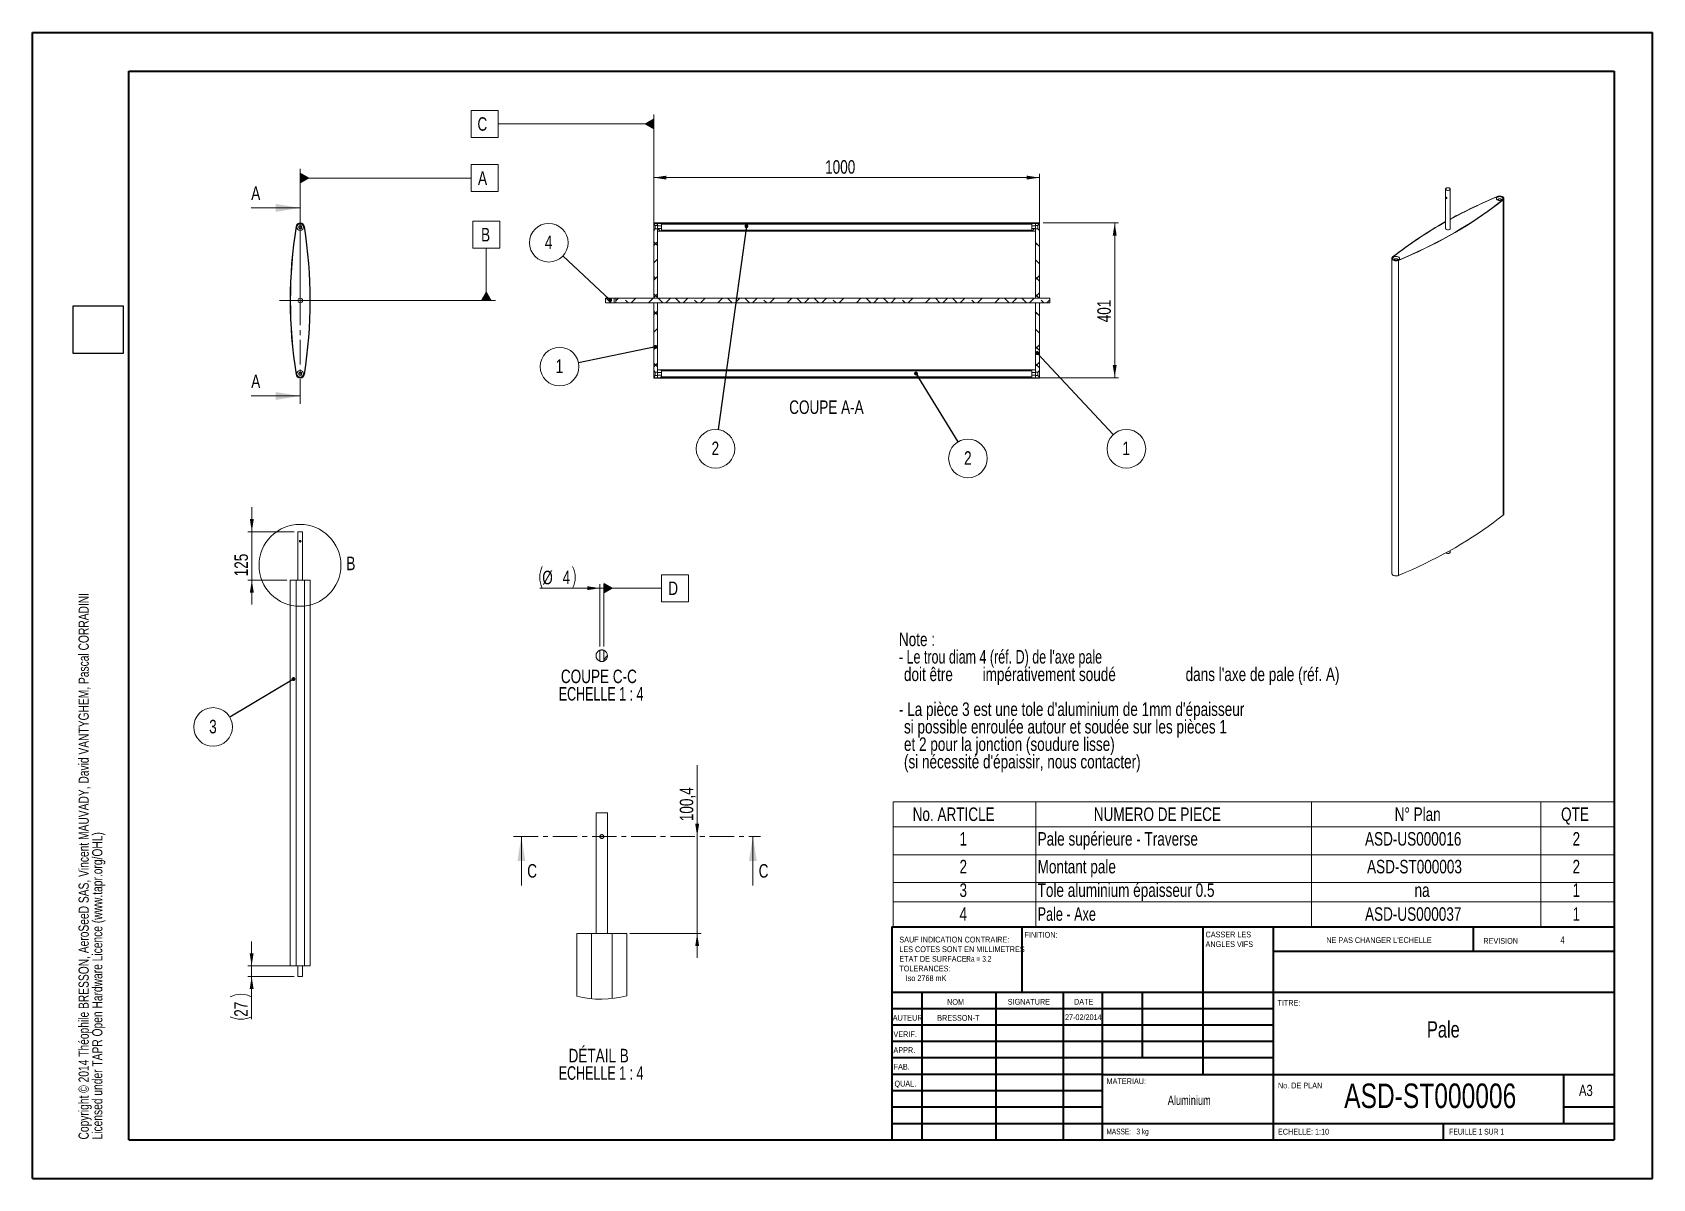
# Model space of a CAD drawing. Header units: millimetres. Extents: x 0 to 420, y 0 to 297.
import ezdxf

# ---------------------------------------------------------------- set-up
doc = ezdxf.new("R2010")
doc.units = ezdxf.units.MM
doc.header["$PDSIZE"] = -1
for name, pattern in [('CENTER', [10.16, 6.35, -1.27, 1.27, -1.27]), ('CENTERX2', [20.32, 12.7, -2.54, 2.54, -2.54]), ('DOT2', [0.635, 0, -0.635])]:
    doc.linetypes.add(name, pattern=pattern)
doc.styles.add('SLDTEXTSTYLE0', font='TXT', dxfattribs={"width": 0.75})
doc.styles.add('SLDTEXTSTYLE1', font='TXT', dxfattribs={"width": 0.692308})
doc.styles.add('SLDTEXTSTYLE2', font='TXT', dxfattribs={"width": 0.673077})
doc.styles.add('SLDTEXTSTYLE3', font='TXT', dxfattribs={"width": 0.7})
doc.styles.add('SLDTEXTSTYLE4', font='TXT', dxfattribs={"width": 0.6875})
doc.dimstyles.new('SLDDIMSTYLE0', dxfattribs={"dimtxt": 3.5, "dimasz": 3.302, "dimexe": 0, "dimexo": 0.0625, "dimgap": 0.875, "dimtad": 1, "dimlfac": 10, "dimrnd": 1e-09, "dimzin": 12, "dimdsep": 46, "dimtxsty": 'SLDTEXTSTYLE0', "dimsah": 1, "dimcen": 0.09, "dimadec": 0, "dimazin": 3, "dimtfac": 1, "dimtmove": 0, "dimatfit": 0, "dimfxl": 1, "dimfrac": 2, "dimtolj": 1, "dimtzin": 12, "dimarcsym": 0})
doc.dimstyles.new('SLDDIMSTYLE1', dxfattribs={"dimtxt": 0, "dimasz": 1.016, "dimexe": 0, "dimexo": 0.0625, "dimgap": 0, "dimtad": 0, "dimtih": 1, "dimtoh": 1, "dimdec": 0, "dimrnd": 1e-09, "dimzin": 0, "dimdsep": 46, "dimtxsty": 'Standard', "dimblk1": 'DOT', "dimblk2": 'DOT', "dimsah": 1, "dimcen": 0.09, "dimadec": 0, "dimazin": 0, "dimtfac": 1.016, "dimtdec": 0, "dimtofl": 0, "dimtmove": 0, "dimatfit": 3, "dimldrblk": 'DOT', "dimfxl": 1, "dimfrac": 2, "dimtolj": 1, "dimtzin": 0, "dimarcsym": 0})
doc.dimstyles.new('SLDDIMSTYLE2', dxfattribs={"dimtxt": 3.5, "dimasz": 3.302, "dimexe": 0, "dimexo": 0.0625, "dimgap": 0.875, "dimtad": 1, "dimlfac": 10, "dimrnd": 1e-09, "dimzin": 12, "dimdsep": 46, "dimtxsty": 'SLDTEXTSTYLE0', "dimsah": 1, "dimcen": 0.09, "dimadec": 0, "dimazin": 3, "dimtfac": 1, "dimtofl": 0, "dimtmove": 0, "dimatfit": 3, "dimfxl": 1, "dimfrac": 2, "dimtolj": 1, "dimtzin": 12, "dimarcsym": 0})
doc.dimstyles.new('SLDDIMSTYLE3', dxfattribs={"dimtxt": 3.5, "dimasz": 3.302, "dimexe": 0, "dimexo": 0.0625, "dimgap": 0.875, "dimtad": 1, "dimlfac": 4, "dimrnd": 1e-09, "dimzin": 12, "dimdsep": 46, "dimtxsty": 'SLDTEXTSTYLE0', "dimsah": 1, "dimcen": 0.09, "dimadec": 0, "dimazin": 3, "dimtfac": 1, "dimtmove": 0, "dimatfit": 0, "dimfxl": 1, "dimfrac": 2, "dimtolj": 1, "dimtzin": 12, "dimarcsym": 0})
doc.dimstyles.new('SLDDIMSTYLE4', dxfattribs={"dimtxt": 3.5, "dimasz": 3.302, "dimexe": 0, "dimexo": 0.0625, "dimgap": 0.875, "dimtad": 0, "dimtih": 1, "dimtoh": 1, "dimlfac": 4, "dimrnd": 1e-09, "dimzin": 12, "dimdsep": 46, "dimtxsty": 'SLDTEXTSTYLE0', "dimsah": 1, "dimcen": 0.09, "dimadec": 0, "dimazin": 3, "dimtfac": 1, "dimtmove": 0, "dimatfit": 0, "dimfxl": 1, "dimfrac": 2, "dimtolj": 1, "dimtzin": 12, "dimarcsym": 0})
picture_1 = doc.add_image_def('image1.bmp', size_in_pixel=(400, 420))

msp = doc.modelspace()

# ---------------------------------------------------------------- texts
at = {"color": 7, "linetype": 'Continuous', "char_height": 3.5, "attachment_point": 1, "style": 'SLDTEXTSTYLE0'}
for s, insert in [('A', (56.8077, 257.2978)), ('A', (56.8077, 208.5626)), ('C', (128.3457, 81.6973)), ('C', (188.3531, 81.6973))]:
    msp.add_mtext(s, dxfattribs=dict(at, insert=insert))
at = {"color": 7, "linetype": 'Continuous', "lineweight": 0}
for s, insert, char_height, attachment_point, style in [('COUPE A-A', (205.9174, 201.8577), 3.5, 2, 'SLDTEXTSTYLE0'), ('B', (81.4693, 161.369), 3.5, 1, 'SLDTEXTSTYLE0'), ('FINITION:', (257.2501, 64.1341), 1.5, 1, 'SLDTEXTSTYLE0'), ("NE PAS CHANGER L'ECHELLE", (335.4935, 62.7478), 1.5, 1, 'SLDTEXTSTYLE0'), ('REVISION', (376.2064, 62.5497), 1.5, 1, 'SLDTEXTSTYLE0'), ('4', (396.7386, 62.9901), 1.905, 2, 'SLDTEXTSTYLE0'), ('NOM', (237.2011, 46.7163), 1.5, 1, 'SLDTEXTSTYLE0'), ('SIGNATURE', (252.9124, 46.7765), 1.5, 1, 'SLDTEXTSTYLE0'), ('DATE', (270.0935, 46.791), 1.5, 1, 'SLDTEXTSTYLE0'), ('TITRE:', (322.835, 46.4931), 1.5, 1, 'SLDTEXTSTYLE0'), ('AUTEUR', (223.091, 42.6445), 1.5, 1, 'SLDTEXTSTYLE0'), ('BRESSON-T', (240.1135, 42.5981), 1.4986, 2, 'SLDTEXTSTYLE0'), ('27-02/2014', (272.5013, 42.7739), 1.4986, 2, 'SLDTEXTSTYLE0'), ('VERIF.', (223.2893, 38.3692), 1.5, 1, 'SLDTEXTSTYLE0'), ('Pale', (365.8349, 40.9906), 4.23333, 2, 'SLDTEXTSTYLE0'), ('APPR.', (223.2806, 34.2791), 1.5, 1, 'SLDTEXTSTYLE0'), ('FAB.', (223.334, 29.9485), 1.5, 1, 'SLDTEXTSTYLE0'), ('QUAL.', (223.5479, 25.5644), 1.5, 1, 'SLDTEXTSTYLE0'), ('MATERIAU:', (278.5247, 26.2008), 1.5, 1, 'SLDTEXTSTYLE0'), ('Aluminium', (299.965, 21.7003), 2.38125, 2, 'SLDTEXTSTYLE0'), ('No. DE PLAN', (322.9528, 25.0834), 1.5, 1, 'SLDTEXTSTYLE0'), ('ASD-ST000006', (362.4364, 24.8465), 6.35, 2, 'SLDTEXTSTYLE0'), ('A3', (400.9998, 24.5152), 2.91042, 1, 'SLDTEXTSTYLE0'), ('MASSE:   3 kg', (278.4967, 13.1641), 1.4986, 1, 'SLDTEXTSTYLE2'), ('ECHELLE: 1:10', (322.9528, 13.1149), 1.5, 1, 'SLDTEXTSTYLE0'), ('FEUILLE 1 SUR 1', (367.3571, 13.1149), 1.5, 1, 'SLDTEXTSTYLE3')]:
    msp.add_mtext(s, dxfattribs=dict(at, insert=insert, char_height=char_height, attachment_point=attachment_point, style=style))

# ---------------------------------------------------------------- blocks, each defined once
blk = doc.blocks.new('SW_NOTE_0')
at = {"color": 0, "linetype": 'Continuous', "lineweight": 0, "char_height": 3.5, "attachment_point": 1}
for s, insert, style in [('Note :', (0, 4.51), 'SLDTEXTSTYLE0'), ("- Le trou diam 4 (réf. D) de l'axe pale", (0, -0.01), 'SLDTEXTSTYLE1'), ('doit être', (1.31, -4.54), 'SLDTEXTSTYLE0'), ('impérativement soudé', (21.7, -4.54), 'SLDTEXTSTYLE0'), ("dans l'axe de pale (réf. A)", (74.32, -4.54), 'SLDTEXTSTYLE0'), ("- La pièce 3 est une tole d'aluminium de 1mm d'épaisseur", (0, -13.59), 'SLDTEXTSTYLE0'), ('si possible enroulée autour et soudée sur les pièces 1', (1.31, -18.12), 'SLDTEXTSTYLE0'), ('et 2 pour la jonction (soudure lisse)', (1.31, -22.64), 'SLDTEXTSTYLE0'), ("(si nécessité d'épaissir, nous contacter)", (1.31, -27.17), 'SLDTEXTSTYLE0')]:
    blk.add_mtext(s, dxfattribs=dict(at, insert=insert, style=style))
blk = doc.blocks.new('SW_NOTE_1')
at = {"color": 0, "linetype": 'Continuous', "lineweight": 0, "char_height": 2.6458, "attachment_point": 1, "rotation": 90, "style": 'SLDTEXTSTYLE0'}
for s, insert in [('Copyright © 2014 Théophile BRESSON, AeroSeeD SAS, Vincent MAUVADY, David VANTYGHEM, Pascal CORRADINI', (-3.41, 0)), ('Licensed under TAPR Open Hardware Licence (www.tapr.org/OHL)', (0.12, 0))]:
    blk.add_mtext(s, dxfattribs=dict(at, insert=insert))
blk = doc.blocks.new('SW_NOTE_2')
at = {"color": 0, "linetype": 'Continuous', "lineweight": 0, "char_height": 1.5, "attachment_point": 1, "style": 'SLDTEXTSTYLE0'}
for s, insert in [('CASSER LES', (0, 1.93)), ('ANGLES VIFS', (0, -0.57))]:
    blk.add_mtext(s, dxfattribs=dict(at, insert=insert))
blk = doc.blocks.new('SW_NOTE_3')
at = {"color": 0, "linetype": 'Continuous', "lineweight": 0, "char_height": 1.5, "attachment_point": 1}
for s, insert, style in [('SAUF INDICATION CONTRAIRE:', (0, 1.93), 'SLDTEXTSTYLE0'), ('LES COTES SONT EN MILLIMETRES', (0, -0.57), 'SLDTEXTSTYLE0'), ('ETAT DE SURFACE:', (0, -3.07), 'SLDTEXTSTYLE0'), ('Ra = 3.2', (17.33, -3.07), 'SLDTEXTSTYLE4'), ('TOLERANCES:', (0, -5.57), 'SLDTEXTSTYLE0'), ('Iso 2768 mK', (1.66, -8.07), 'SLDTEXTSTYLE0')]:
    blk.add_mtext(s, dxfattribs=dict(at, insert=insert, style=style))
blk = doc.blocks.new('SW_TABLEANNOTATION_0')
at = {"color": 0, "linetype": 'Continuous', "lineweight": 0}
for p, q in [((0, 0), (0, -32.36)), ((186.9, 0), (0, 0)), ((36.92, 0), (36.92, -6.49)), ((108.39, 0), (108.39, -6.49)), ((167.87, 0), (167.87, -6.49)), ((186.9, -32.36), (186.9, 0)), ((0, -6.49), (186.9, -6.49)), ((36.92, -6.49), (36.92, -32.36)), ((108.39, -6.49), (108.39, -32.36)), ((167.87, -6.49), (167.87, -32.36)), ((0, -13.68), (186.9, -13.68)), ((0, -20.86), (186.9, -20.86)), ((0, -25.87), (186.9, -25.87)), ((0, -32.36), (186.9, -32.36))]:
    blk.add_line(p, q, dxfattribs=at)
at = {"color": 0, "linetype": 'Continuous', "lineweight": 0, "char_height": 3.5, "attachment_point": 1}
for s, insert, style in [('No. ARTICLE', (5.02, -1.44), 'SLDTEXTSTYLE0'), ('NUMERO DE PIECE', (51.98, -1.44), 'SLDTEXTSTYLE0'), ('N° Plan', (129.97, -1.44), 'SLDTEXTSTYLE0'), ('QTE', (173.11, -1.44), 'SLDTEXTSTYLE0'), ('1', (17.17, -7.83), 'SLDTEXTSTYLE0'), ('Pale supérieure - Traverse', (37.42, -7.83), 'SLDTEXTSTYLE0'), ('ASD-US000016', (122.29, -7.83), 'SLDTEXTSTYLE0'), ('2', (176.09, -7.83), 'SLDTEXTSTYLE0'), ('2', (17.17, -15.02), 'SLDTEXTSTYLE0'), ('Montant pale', (37.42, -15.02), 'SLDTEXTSTYLE0'), ('ASD-ST000003', (122.82, -15.02), 'SLDTEXTSTYLE0'), ('2', (176.09, -15.02), 'SLDTEXTSTYLE0'), ('Tole aluminium épaisseur 0.5', (37.42, -21.12), 'SLDTEXTSTYLE0'), ('3', (17.17, -21.12), 'SLDTEXTSTYLE0'), ('na', (135.12, -21.12), 'SLDTEXTSTYLE0'), ('1', (176.09, -21.12), 'SLDTEXTSTYLE0'), ('4', (17.17, -27.31), 'SLDTEXTSTYLE0'), ('Pale - Axe', (37.42, -27.31), 'SLDTEXTSTYLE3'), ('ASD-US000037', (122.29, -27.31), 'SLDTEXTSTYLE0'), ('1', (176.09, -27.31), 'SLDTEXTSTYLE0')]:
    blk.add_mtext(s, dxfattribs=dict(at, insert=insert, style=style))
blk = doc.blocks.new('*D6')
at = {"color": 7, "linetype": 'Continuous', "lineweight": 0}
for p, q in [((56.96, 167.82), (56.96, 174.17)), ((67.91, 167.82), (55.96, 167.82)), ((56.96, 167.82), (56.96, 155.32)), ((66.01, 155.32), (55.96, 155.32)), ((56.96, 155.32), (56.96, 148.97))]:
    blk.add_line(p, q, dxfattribs=at)
for points in [[(56.96, 167.82), (57.47, 171.12), (56.45, 171.12)], [(56.96, 155.32), (56.45, 152.02), (57.47, 152.02)]]:
    blk.add_solid(points, dxfattribs=at)
at = {"color": 7, "linetype": 'Continuous', "lineweight": 0, "insert": (52.45, 156.27, -0.17), "char_height": 3.5, "attachment_point": 1, "rotation": 90, "style": 'SLDTEXTSTYLE0'}
blk.add_mtext('125', dxfattribs=at)
blk = doc.blocks.new('*D7')
at = {"color": 7, "linetype": 'Continuous', "lineweight": 0}
for p, q in [((56.91, 55.32), (56.91, 61.67)), ((67.42, 55.32), (55.91, 55.32)), ((56.91, 55.32), (56.91, 52.62)), ((67.91, 52.62), (55.91, 52.62)), ((56.91, 52.62), (56.91, 41.49))]:
    blk.add_line(p, q, dxfattribs=at)
for centre, start, end in [((54.13, 41.76), 63.4349, 116.5651), ((54.13, 47.7), 243.4349, 296.5651)]:
    blk.add_arc(centre, 6.21, start, end, dxfattribs=at)
for points in [[(56.91, 55.32), (57.42, 58.62), (56.4, 58.62)], [(56.91, 52.62), (56.4, 49.32), (57.42, 49.32)]]:
    blk.add_solid(points, dxfattribs=at)
at = {"color": 7, "linetype": 'Continuous', "lineweight": 0, "insert": (52.4, 42.14, -0.17), "char_height": 3.5, "attachment_point": 1, "rotation": 90, "style": 'SLDTEXTSTYLE0'}
blk.add_mtext('27', dxfattribs=at)
blk = doc.blocks.new('SW_NOTE_4')
at = {"color": 0, "linetype": 'Continuous', "lineweight": 0}
blk.add_circle((-4.3, -2.56), 5.01, dxfattribs=at)
at = {"color": 0, "linetype": 'Continuous', "lineweight": 0, "insert": (-4.34, -0.71), "char_height": 3.5, "attachment_point": 2, "style": 'SLDTEXTSTYLE0'}
blk.add_mtext('3', dxfattribs=at)
blk = doc.blocks.new('_DOT')
at = {"color": 0, "linetype": 'ByBlock', "lineweight": -2}
blk.add_line((-0.5, 0), (-1, 0), dxfattribs=at)
at = {"color": 0, "linetype": 'ByBlock', "const_width": 0.5}
blk.add_lwpolyline([(-0.25, 0, 1), (0.25, 0, 1)], format="xyb", close=True, dxfattribs=at)
blk = doc.blocks.new('SW_DATUMTAG_0')
at = {"color": 0, "linetype": 'Continuous', "lineweight": 0}
for p, q in [((-46.09, -25.11), (-46.09, 5.18)), ((-1.77, -0.72), (-1.77, 6.28)), ((-1.77, 6.28), (5.23, 6.28)), ((5.23, 6.28), (5.23, -0.72)), ((-46.09, 2.78), (-1.77, 2.78)), ((5.23, -0.72), (-1.77, -0.72))]:
    blk.add_line(p, q, dxfattribs=at)
blk.add_solid([(-46.09, 1.38), (-46.09, 4.18), (-43.64, 2.78)], dxfattribs=at)
at = {"color": 0, "linetype": 'Continuous', "lineweight": 0, "insert": (0, 4.51), "char_height": 3.5, "attachment_point": 1, "style": 'SLDTEXTSTYLE0'}
blk.add_mtext('A', dxfattribs=at)
blk = doc.blocks.new('SW_DATUMTAG_1')
at = {"color": 0, "linetype": 'Continuous', "lineweight": 0}
for p, q in [((-2.16, -0.72), (-2.16, 6.28)), ((-2.16, 6.28), (4.84, 6.28)), ((4.84, 6.28), (4.84, -0.72)), ((4.84, -0.72), (-2.16, -0.72)), ((1.34, -14.29), (1.34, -0.72)), ((-46.89, -14.29), (3.74, -14.29))]:
    blk.add_line(p, q, dxfattribs=at)
blk.add_solid([(2.74, -14.29), (-0.06, -14.29), (1.34, -11.84)], dxfattribs=at)
at = {"color": 0, "linetype": 'Continuous', "lineweight": 0, "insert": (0, 4.51), "char_height": 3.5, "attachment_point": 1, "style": 'SLDTEXTSTYLE0'}
blk.add_mtext('B', dxfattribs=at)
blk = doc.blocks.new('*D12')
at = {"color": 7, "linetype": 'Continuous', "lineweight": 0}
for p, q in [((161.14, 246.88), (161.14, 260.59)), ((261.14, 246.88), (261.14, 260.59)), ((161.14, 259.59), (261.14, 259.59))]:
    blk.add_line(p, q, dxfattribs=at)
for points in [[(161.14, 259.59), (164.44, 259.09), (164.44, 260.1)], [(261.14, 259.59), (257.84, 260.1), (257.84, 259.09)]]:
    blk.add_solid(points, dxfattribs=at)
at = {"color": 7, "linetype": 'Continuous', "lineweight": 0, "insert": (205.58, 264.11, 0.8), "char_height": 3.5, "attachment_point": 1, "style": 'SLDTEXTSTYLE0'}
blk.add_mtext('1000', dxfattribs=at)
blk = doc.blocks.new('*D13')
at = {"color": 7, "linetype": 'Continuous', "lineweight": 0}
for p, q in [((262.14, 247.84), (281.64, 247.84)), ((280.64, 247.84), (280.64, 207.74)), ((261.14, 207.74), (281.64, 207.74))]:
    blk.add_line(p, q, dxfattribs=at)
for points in [[(280.64, 247.84), (280.13, 244.54), (281.15, 244.54)], [(280.64, 207.74), (281.15, 211.05), (280.13, 211.05)]]:
    blk.add_solid(points, dxfattribs=at)
at = {"color": 7, "linetype": 'Continuous', "lineweight": 0, "insert": (276.13, 222.1, 0.8), "char_height": 3.5, "attachment_point": 1, "rotation": 90, "style": 'SLDTEXTSTYLE0'}
blk.add_mtext('401', dxfattribs=at)
blk = doc.blocks.new('SW_NOTE_5')
at = {"color": 0, "linetype": 'Continuous', "lineweight": 0}
blk.add_circle((-4.91, -1.01), 5.01, dxfattribs=at)
at = {"color": 0, "linetype": 'Continuous', "lineweight": 0, "insert": (-4.94, 0.85), "char_height": 3.5, "attachment_point": 2, "style": 'SLDTEXTSTYLE0'}
blk.add_mtext('1', dxfattribs=at)
blk = doc.blocks.new('SW_NOTE_6')
at = {"color": 0, "linetype": 'Continuous', "lineweight": 0}
blk.add_circle((3.41, -3.67), 5.01, dxfattribs=at)
at = {"color": 0, "linetype": 'Continuous', "lineweight": 0, "insert": (3.38, -1.81), "char_height": 3.5, "attachment_point": 2, "style": 'SLDTEXTSTYLE0'}
blk.add_mtext('1', dxfattribs=at)
blk = doc.blocks.new('SW_NOTE_7')
at = {"color": 0, "linetype": 'Continuous', "lineweight": 0}
blk.add_circle((-3.66, 3.42), 5.01, dxfattribs=at)
at = {"color": 0, "linetype": 'Continuous', "lineweight": 0, "insert": (-3.7, 5.28), "char_height": 3.5, "attachment_point": 2, "style": 'SLDTEXTSTYLE0'}
blk.add_mtext('4', dxfattribs=at)
blk = doc.blocks.new('SW_NOTE_8')
at = {"color": 0, "linetype": 'Continuous', "lineweight": 0}
blk.add_circle((2.62, -4.27), 5.01, dxfattribs=at)
at = {"color": 0, "linetype": 'Continuous', "lineweight": 0, "insert": (2.58, -2.41), "char_height": 3.5, "attachment_point": 2, "style": 'SLDTEXTSTYLE0'}
blk.add_mtext('2', dxfattribs=at)
blk = doc.blocks.new('SW_NOTE_9')
at = {"color": 0, "linetype": 'Continuous', "lineweight": 0}
blk.add_circle((-0.69, -4.96), 5.01, dxfattribs=at)
at = {"color": 0, "linetype": 'Continuous', "lineweight": 0, "insert": (-0.73, -3.1), "char_height": 3.5, "attachment_point": 2, "style": 'SLDTEXTSTYLE0'}
blk.add_mtext('2', dxfattribs=at)
blk = doc.blocks.new('SW_DATUMTAG_2')
at = {"color": 0, "linetype": 'Continuous', "lineweight": 0}
for p, q in [((-1.6, -0.72), (-1.6, 6.28)), ((-1.6, 6.28), (5.4, 6.28)), ((5.4, 6.28), (5.4, -0.72)), ((45.69, -24.84), (45.69, 5.18)), ((45.69, 2.78), (5.4, 2.78)), ((5.4, -0.72), (-1.6, -0.72))]:
    blk.add_line(p, q, dxfattribs=at)
blk.add_solid([(45.69, 1.38), (45.69, 4.18), (43.24, 2.78)], dxfattribs=at)
at = {"color": 0, "linetype": 'Continuous', "lineweight": 0, "insert": (0, 4.51, 0.79), "char_height": 3.5, "attachment_point": 1, "style": 'SLDTEXTSTYLE0'}
blk.add_mtext('C', dxfattribs=at)
blk = doc.blocks.new('*D20')
at = {"color": 7, "linetype": 'Continuous', "lineweight": 0}
for p, q in [((172.41, 88.84), (172.41, 107.31)), ((172.41, 63.74), (172.41, 88.84)), ((154.94, 63.74), (173.41, 63.74)), ((172.41, 63.74), (172.41, 57.39))]:
    blk.add_line(p, q, dxfattribs=at)
for points in [[(172.41, 88.84), (172.91, 92.14), (171.9, 92.14)], [(172.41, 63.74), (171.9, 60.44), (172.91, 60.44)]]:
    blk.add_solid(points, dxfattribs=at)
at = {"color": 7, "linetype": 'Continuous', "lineweight": 0, "insert": (167.89, 92.83, 0.03), "char_height": 3.5, "attachment_point": 1, "rotation": 90, "style": 'SLDTEXTSTYLE0'}
blk.add_mtext('100,4', dxfattribs=at)
blk = doc.blocks.new('SW_NOTE_10')
at = {"color": 0, "linetype": 'Continuous', "lineweight": 0, "char_height": 3.5, "attachment_point": 2}
for s, insert, style in [('DÉTAIL B', (9.13, 4.51), 'SLDTEXTSTYLE0'), ('ECHELLE 1 : 4', (9.76, -0.01), 'SLDTEXTSTYLE1')]:
    blk.add_mtext(s, dxfattribs=dict(at, insert=insert, style=style))
blk = doc.blocks.new('*D22')
at = {"color": 7, "linetype": 'Continuous', "lineweight": 0}
for p, q in [((147.19, 153.2), (131.59, 153.2)), ((147.19, 138.11), (147.19, 154.2)), ((147.19, 153.2), (148.19, 153.2)), ((148.19, 138.11), (148.19, 154.2))]:
    blk.add_line(p, q, dxfattribs=at)
for centre, start, end in [((137.86, 156), 153.4349, 206.5651), ((134.51, 156), 333.4349, 26.5651)]:
    blk.add_arc(centre, 6.27, start, end, dxfattribs=at)
blk.add_solid([(147.19, 153.2), (143.89, 153.71), (143.89, 152.69)], dxfattribs=at)
at = {"color": 7, "linetype": 'Continuous', "lineweight": 0, "char_height": 3.5, "attachment_point": 1, "style": 'SLDTEXTSTYLE0'}
for s, insert in [('%%c', (132.25, 157.71, 24.13)), ('4', (137.53, 157.76, 24.13))]:
    blk.add_mtext(s, dxfattribs=dict(at, insert=insert))
blk = doc.blocks.new('SW_NOTE_11')
at = {"color": 0, "linetype": 'Continuous', "lineweight": 0, "char_height": 3.5, "attachment_point": 2}
for s, insert, style in [('COUPE C-C', (13.18, 4.51), 'SLDTEXTSTYLE0'), ('ECHELLE 1 : 4', (13.76, -0.01), 'SLDTEXTSTYLE1')]:
    blk.add_mtext(s, dxfattribs=dict(at, insert=insert, style=style))
blk = doc.blocks.new('SW_DATUMTAG_3')
at = {"color": 0, "linetype": 'Continuous', "lineweight": 0}
for p, q in [((5.24, 6.28), (-1.76, 6.28)), ((-1.76, 6.28), (-1.76, -0.72)), ((5.24, -0.72), (5.24, 6.28)), ((-16.73, 2.78), (-1.76, 2.78)), ((-1.76, -0.72), (5.24, -0.72))]:
    blk.add_line(p, q, dxfattribs=at)
blk.add_solid([(-16.73, 4.18), (-16.73, 1.38), (-14.28, 2.78)], dxfattribs=at)
at = {"color": 0, "linetype": 'Continuous', "lineweight": 0, "insert": (0, 4.51, 24.13), "char_height": 3.5, "attachment_point": 1, "style": 'SLDTEXTSTYLE0'}
blk.add_mtext('D', dxfattribs=at)

# ---------------------------------------------------------------- dimensions: what is measured, and where the dimension line sits
at = {"color": 7, "linetype": 'Continuous', "lineweight": 0}
dim = msp.add_linear_dim(base=(261.1419, 259.5941), p1=(161.1419, 245.8785), p2=(261.1419, 245.8785), dimstyle='SLDDIMSTYLE2', dxfattribs=at)
dim.commit()
dim.dimension.update_dxf_attribs({"geometry": '*D12', "text_midpoint": (212.177, 259.5941), "dimtype": 160})
for base, p1, p2, dimstyle, picture, middle in [((280.6419, 207.7435), (261.1419, 247.8435), (260.1419, 207.7435), 'SLDDIMSTYLE2', '*D13', (280.6419, 227.4007)), ((56.9577, 155.3198), (68.9077, 167.8198), (67.0077, 155.3198), 'SLDDIMSTYLE0', '*D6', (56.9577, 161.5698)), ((172.4066, 88.8402), (153.9372, 63.7402), (188.837, 88.8402), 'SLDDIMSTYLE3', '*D20', (172.4066, 100.0696))]:
    dim = msp.add_linear_dim(base=base, p1=p1, p2=p2, angle=90, dimstyle=dimstyle, dxfattribs=at)
    dim.commit()
    dim.dimension.update_dxf_attribs({"geometry": picture, "text_midpoint": middle, "dimtype": 160})
dim = msp.add_linear_dim(base=(148.1872, 156.3598), p1=(147.1872, 137.1136), p2=(148.1872, 137.1136), text='(%%c<>)', dimstyle='SLDDIMSTYLE4', dxfattribs=at)
dim.commit()
dim.dimension.update_dxf_attribs({"geometry": '*D22', "text_midpoint": (136.1872, 156.3598), "dimtype": 160})
dim = msp.add_linear_dim(base=(56.9083, 52.6198), p1=(68.4213, 55.3198), p2=(68.9077, 52.6198), angle=90, text='(<>)', dimstyle='SLDDIMSTYLE0', dxfattribs=at)
dim.commit()
dim.dimension.update_dxf_attribs({"geometry": '*D7', "text_midpoint": (56.9083, 44.7287), "dimtype": 160})

# ---------------------------------------------------------------- hatches: boundary and pattern name
at = {"linetype": 'Continuous', "lineweight": 0}
h = msp.add_hatch(dxfattribs=at)
h.set_pattern_fill('ANSI38', angle=90, style=0)
h.paths.add_polyline_path([(261.1419, 247.8435), (161.1419, 247.8435), (161.1419, 247.7435), (261.1419, 247.7435)], flags=0)
h = msp.add_hatch(dxfattribs=at)
h.set_pattern_fill('ANSI38', style=0)
h.paths.add_polyline_path([(162.1419, 247.1935), (162.1419, 247.7435), (161.1419, 247.7435), (161.1419, 247.6085), (161.5569, 247.1935)], flags=0)
h = msp.add_hatch(dxfattribs=at)
h.set_pattern_fill('ANSI38', style=0)
h.paths.add_polyline_path([(161.1419, 228.3435), (162.1419, 228.3435), (162.1419, 246.2935), (161.5569, 246.2935), (161.1419, 245.8785)], flags=0)
h = msp.add_hatch(dxfattribs=at)
h.set_pattern_fill('ANSI38', angle=90, style=0)
h.paths.add_polyline_path([(163.1419, 247.0835), (163.1419, 247.7435), (162.1419, 247.7435), (162.1419, 247.0835)], flags=0)
h = msp.add_hatch(dxfattribs=at)
h.set_pattern_fill('ANSI38', angle=90, style=0)
h.paths.add_polyline_path([(162.1419, 246.4035), (162.1419, 245.7435), (163.1419, 245.7435), (163.1419, 246.4035)], flags=0)
h = msp.add_hatch(dxfattribs=at)
h.set_pattern_fill('ANSI38', style=0)
h.paths.add_polyline_path([(259.1419, 247.5435), (259.1419, 247.7435), (163.1419, 247.7435), (163.1419, 247.5435)], flags=0)
h = msp.add_hatch(dxfattribs=at)
h.set_pattern_fill('ANSI38', style=0)
h.paths.add_polyline_path([(259.1419, 245.7435), (259.1419, 245.9435), (163.1419, 245.9435), (163.1419, 245.7435)], flags=0)
h = msp.add_hatch(dxfattribs=at)
h.set_pattern_fill('ANSI38', style=0)
h.paths.add_polyline_path([(260.1419, 247.0835), (260.1419, 247.7435), (259.1419, 247.7435), (259.1419, 247.0835)], flags=0)
h = msp.add_hatch(dxfattribs=at)
h.set_pattern_fill('ANSI38', style=0)
h.paths.add_polyline_path([(259.1419, 246.4035), (259.1419, 245.7435), (260.1419, 245.7435), (260.1419, 246.4035)], flags=0)
h = msp.add_hatch(dxfattribs=at)
h.set_pattern_fill('ANSI38', angle=90, style=0)
h.paths.add_polyline_path([(261.1419, 247.6085), (261.1419, 247.7435), (260.1419, 247.7435), (260.1419, 247.1935), (260.7269, 247.1935)], flags=0)
h = msp.add_hatch(dxfattribs=at)
h.set_pattern_fill('ANSI38', angle=90, style=0)
h.paths.add_polyline_path([(260.1419, 228.3435), (261.1419, 228.3435), (261.1419, 245.8785), (260.7269, 246.2935), (260.1419, 246.2935)], flags=0)
h = msp.add_hatch(dxfattribs=at)
h.set_pattern_fill('ANSI38', style=0)
h.paths.add_polyline_path([(148.6419, 228.3435), (148.6419, 227.1435), (150.9019, 227.1435), (150.9019, 228.3435)], flags=0)
h = msp.add_hatch(dxfattribs=at)
h.set_pattern_fill('ANSI38', style=0)
h.paths.add_polyline_path([(151.3019, 227.1435), (263.8419, 227.1435), (263.8419, 228.3435), (151.3019, 228.3435)], flags=0)
h = msp.add_hatch(dxfattribs=at)
h.set_pattern_fill('ANSI38', style=0)
h.paths.add_polyline_path([(162.1419, 227.1435), (161.1419, 227.1435), (161.1419, 209.6085), (161.5569, 209.1935), (162.1419, 209.1935)], flags=0)
h = msp.add_hatch(dxfattribs=at)
h.set_pattern_fill('ANSI38', angle=90, style=0)
h.paths.add_polyline_path([(261.1419, 227.1435), (260.1419, 227.1435), (260.1419, 209.1935), (260.7269, 209.1935), (261.1419, 209.6085)], flags=0)
h = msp.add_hatch(dxfattribs=at)
h.set_pattern_fill('ANSI38', style=0)
h.paths.add_polyline_path([(161.1419, 207.8785), (161.1419, 207.7435), (162.1419, 207.7435), (162.1419, 208.2935), (161.5569, 208.2935)], flags=0)
h = msp.add_hatch(dxfattribs=at)
h.set_pattern_fill('ANSI38', angle=90, style=0)
h.paths.add_polyline_path([(161.1419, 207.6435), (261.1419, 207.6435), (261.1419, 207.7435), (161.1419, 207.7435)], flags=0)
h = msp.add_hatch(dxfattribs=at)
h.set_pattern_fill('ANSI38', angle=90, style=0)
h.paths.add_polyline_path([(163.1419, 209.0835), (163.1419, 209.7435), (162.1419, 209.7435), (162.1419, 209.0835)], flags=0)
h = msp.add_hatch(dxfattribs=at)
h.set_pattern_fill('ANSI38', angle=90, style=0)
h.paths.add_polyline_path([(162.1419, 208.4035), (162.1419, 207.7435), (163.1419, 207.7435), (163.1419, 208.4035)], flags=0)
h = msp.add_hatch(dxfattribs=at)
h.set_pattern_fill('ANSI38', style=0)
h.paths.add_polyline_path([(259.1419, 209.5435), (259.1419, 209.7435), (163.1419, 209.7435), (163.1419, 209.5435)], flags=0)
h = msp.add_hatch(dxfattribs=at)
h.set_pattern_fill('ANSI38', style=0)
h.paths.add_polyline_path([(259.1419, 207.7435), (259.1419, 207.9435), (163.1419, 207.9435), (163.1419, 207.7435)], flags=0)
h = msp.add_hatch(dxfattribs=at)
h.set_pattern_fill('ANSI38', style=0)
h.paths.add_polyline_path([(260.1419, 209.0835), (260.1419, 209.7435), (259.1419, 209.7435), (259.1419, 209.0835)], flags=0)
h = msp.add_hatch(dxfattribs=at)
h.set_pattern_fill('ANSI38', style=0)
h.paths.add_polyline_path([(259.1419, 208.4035), (259.1419, 207.7435), (260.1419, 207.7435), (260.1419, 208.4035)], flags=0)
h = msp.add_hatch(dxfattribs=at)
h.set_pattern_fill('ANSI38', angle=90, style=0)
h.paths.add_polyline_path([(260.1419, 208.2935), (260.1419, 207.7435), (261.1419, 207.7435), (261.1419, 207.8785), (260.7269, 208.2935)], flags=0)
h = msp.add_hatch(dxfattribs=at)
h.set_pattern_fill('ANSI38', style=0)
edge = h.paths.add_edge_path(flags=0)
edge.add_line((147.1872, 134.2852), (147.1872, 137.1136))
edge.add_arc((147.6872, 135.6994), 1.5, 109.471221, 250.528779)
h = msp.add_hatch(dxfattribs=at)
h.set_pattern_fill('ANSI38', style=0)
edge = h.paths.add_edge_path(flags=0)
edge.add_line((148.1872, 137.1136), (148.1872, 134.2852))
edge.add_arc((147.6872, 135.6994), 1.5, 289.471221, 430.528779)

# ---------------------------------------------------------------- linework, layer by layer
at = {"color": 7, "linetype": 'Continuous', "lineweight": 40}
for p, q in [((0.0788, 0.2148), (0.0788, 297.2148)), ((0.0788, 297.2148), (420.0788, 297.2148)), ((420.0788, 0.2148), (420.0788, 297.2148)), ((25.0788, 10.2148), (25.0788, 287.2148)), ((25.0788, 287.2148), (410.0788, 287.2148)), ((410.0788, 287.2148), (410.0788, 10.2148)), ((222.8788, 65.4648), (410.0788, 65.4648)), ((222.8788, 65.4648), (222.8788, 10.2148)), ((256.6788, 48.4648), (256.6788, 65.4648)), ((303.4788, 65.4648), (303.4788, 27.2148)), ((321.6788, 65.4648), (321.6788, 10.2148)), ((373.6788, 59.0898), (373.6788, 65.4648)), ((410.0788, 59.0898), (321.6788, 59.0898)), ((410.0788, 48.4648), (222.8788, 48.4648)), ((230.6788, 48.4648), (230.6788, 10.2148)), ((249.8698, 48.4648), (249.8698, 10.2148)), ((267.2778, 48.4648), (267.2778, 10.2148)), ((277.4788, 10.2148), (277.4788, 48.4648)), ((287.8788, 31.4648), (287.8788, 48.4648)), ((321.6788, 44.2148), (222.8788, 44.2148)), ((321.6788, 39.9648), (222.8788, 39.9648)), ((321.6788, 35.7148), (222.8788, 35.7148)), ((321.6788, 31.4648), (222.8788, 31.4648)), ((277.4788, 27.2148), (222.8788, 27.2148)), ((277.4788, 27.2148), (410.0788, 27.2148)), ((397.0788, 14.4648), (397.0788, 27.2148)), ((277.4788, 22.9647), (222.8788, 22.9647)), ((277.4788, 18.7148), (222.8788, 18.7148)), ((410.0788, 18.7148), (397.0788, 18.7148)), ((222.8788, 14.4648), (410.0788, 14.4648)), ((365.8788, 10.2148), (365.8788, 14.4648)), ((25.0788, 10.2148), (410.0788, 10.2148)), ((0.0788, 0.2148), (420.0788, 0.2148))]:
    msp.add_line(p, q, dxfattribs=at)
at = {"color": 7, "linetype": 'Continuous', "lineweight": 15}
for p, q in [((366.4189, 256.6227), (366.4189, 246.4159)), ((367.6189, 246.4159), (367.6189, 256.6227)), ((381.3442, 172.1447), (381.3442, 253.7988)), ((381.554, 172.5177), (381.554, 254.1718)), ((161.1419, 247.8435), (261.1419, 247.8435)), ((161.1419, 247.7435), (161.1419, 247.8435)), ((261.1419, 247.7435), (261.1419, 247.8435)), ((161.1419, 247.7435), (261.1419, 247.7435)), ((162.1419, 247.7435), (161.1419, 247.7435)), ((161.1419, 247.7435), (161.1419, 247.6085)), ((161.1419, 247.6085), (161.5569, 247.1935)), ((161.1419, 247.6085), (161.1419, 245.8785)), ((161.5569, 246.2935), (161.1419, 245.8785)), ((161.1419, 245.8785), (161.1419, 228.3435)), ((161.5569, 247.1935), (162.1419, 247.1935)), ((161.5569, 247.1935), (161.5569, 246.2935)), ((162.1419, 246.2935), (161.5569, 246.2935)), ((163.1419, 247.7435), (162.1419, 247.7435)), ((162.1419, 247.0835), (162.1419, 247.7435)), ((162.1419, 247.7435), (162.1419, 247.1935)), ((162.1419, 247.0835), (163.1419, 247.0835)), ((162.1419, 247.0835), (162.1419, 246.4035)), ((163.1419, 246.4035), (162.1419, 246.4035)), ((162.1419, 245.7435), (162.1419, 246.4035)), ((162.1419, 246.2935), (162.1419, 228.3435)), ((162.1419, 245.7435), (163.1419, 245.7435)), ((259.1419, 247.7435), (163.1419, 247.7435)), ((163.1419, 247.7435), (163.1419, 247.5435)), ((163.1419, 247.0835), (163.1419, 247.7435)), ((259.1419, 247.5435), (163.1419, 247.5435)), ((163.1419, 247.0835), (163.1419, 246.4035)), ((163.1419, 245.7435), (163.1419, 246.4035)), ((163.1419, 245.9435), (259.1419, 245.9435)), ((163.1419, 245.9435), (163.1419, 245.7435)), ((163.1419, 245.7435), (259.1419, 245.7435)), ((259.1419, 247.7435), (259.1419, 247.5435)), ((260.1419, 247.7435), (259.1419, 247.7435)), ((259.1419, 247.7435), (259.1419, 247.0835)), ((259.1419, 247.0835), (260.1419, 247.0835)), ((259.1419, 247.0835), (259.1419, 246.4035)), ((260.1419, 246.4035), (259.1419, 246.4035)), ((259.1419, 246.4035), (259.1419, 245.7435)), ((259.1419, 245.9435), (259.1419, 245.7435)), ((259.1419, 245.7435), (260.1419, 245.7435)), ((260.1419, 247.1935), (260.1419, 247.7435)), ((261.1419, 247.7435), (260.1419, 247.7435)), ((260.1419, 247.7435), (260.1419, 247.0835)), ((260.1419, 247.1935), (260.7269, 247.1935)), ((260.1419, 247.0835), (260.1419, 246.4035)), ((260.1419, 246.4035), (260.1419, 245.7435)), ((260.1419, 228.3435), (260.1419, 246.2935)), ((260.7269, 246.2935), (260.1419, 246.2935)), ((260.7269, 247.1935), (261.1419, 247.6085)), ((260.7269, 246.2935), (260.7269, 247.1935)), ((261.1419, 245.8785), (260.7269, 246.2935)), ((261.1419, 247.6085), (261.1419, 247.7435)), ((261.1419, 245.8785), (261.1419, 247.6085)), ((261.1419, 228.3435), (261.1419, 245.8785)), ((352.4839, 238.6601), (352.4839, 157.006)), ((354.23, 156.4921), (354.23, 238.1462)), ((150.9019, 228.3435), (148.6419, 228.3435)), ((148.6419, 227.1435), (148.6419, 228.3435)), ((148.6419, 227.1435), (150.9019, 227.1435)), ((150.9019, 227.1435), (150.9019, 228.3435)), ((263.8419, 228.3435), (151.3019, 228.3435)), ((151.3019, 228.3435), (151.3019, 227.1435)), ((151.3019, 227.1435), (263.8419, 227.1435)), ((162.1419, 228.3435), (161.1419, 228.3435)), ((161.1419, 227.1435), (162.1419, 227.1435)), ((161.1419, 227.1435), (161.1419, 209.6085)), ((162.1419, 227.1435), (162.1419, 209.1935)), ((261.1419, 228.3435), (260.1419, 228.3435)), ((260.1419, 227.1435), (261.1419, 227.1435)), ((260.1419, 209.1935), (260.1419, 227.1435)), ((261.1419, 209.6085), (261.1419, 227.1435)), ((263.8419, 227.1435), (263.8419, 228.3435)), ((161.1419, 209.6085), (161.5569, 209.1935)), ((161.1419, 209.6085), (161.1419, 207.8785)), ((161.5569, 208.2935), (161.1419, 207.8785)), ((161.1419, 207.8785), (161.1419, 207.7435)), ((261.1419, 207.7435), (161.1419, 207.7435)), ((161.1419, 207.6435), (161.1419, 207.7435)), ((161.1419, 207.7435), (162.1419, 207.7435)), ((261.1419, 207.6435), (161.1419, 207.6435)), ((161.5569, 209.1935), (161.5569, 208.2935)), ((161.5569, 209.1935), (162.1419, 209.1935)), ((162.1419, 208.2935), (161.5569, 208.2935)), ((163.1419, 209.7435), (162.1419, 209.7435)), ((162.1419, 209.0835), (162.1419, 209.7435)), ((162.1419, 209.0835), (163.1419, 209.0835)), ((162.1419, 209.0835), (162.1419, 208.4035)), ((163.1419, 208.4035), (162.1419, 208.4035)), ((162.1419, 207.7435), (162.1419, 208.4035)), ((162.1419, 208.2935), (162.1419, 207.7435)), ((162.1419, 207.7435), (163.1419, 207.7435)), ((259.1419, 209.7435), (163.1419, 209.7435)), ((163.1419, 209.7435), (163.1419, 209.5435)), ((163.1419, 209.0835), (163.1419, 209.7435)), ((259.1419, 209.5435), (163.1419, 209.5435)), ((163.1419, 209.0835), (163.1419, 208.4035)), ((163.1419, 207.7435), (163.1419, 208.4035)), ((163.1419, 207.9435), (259.1419, 207.9435)), ((163.1419, 207.9435), (163.1419, 207.7435)), ((163.1419, 207.7435), (259.1419, 207.7435)), ((259.1419, 209.7435), (259.1419, 209.5435)), ((260.1419, 209.7435), (259.1419, 209.7435)), ((259.1419, 209.7435), (259.1419, 209.0835)), ((259.1419, 209.0835), (260.1419, 209.0835)), ((259.1419, 209.0835), (259.1419, 208.4035)), ((260.1419, 208.4035), (259.1419, 208.4035)), ((259.1419, 208.4035), (259.1419, 207.7435)), ((259.1419, 207.9435), (259.1419, 207.7435)), ((259.1419, 207.7435), (260.1419, 207.7435)), ((260.1419, 209.7435), (260.1419, 209.0835)), ((260.1419, 209.1935), (260.7269, 209.1935)), ((260.1419, 209.0835), (260.1419, 208.4035)), ((260.1419, 208.4035), (260.1419, 207.7435)), ((260.7269, 208.2935), (260.1419, 208.2935)), ((260.1419, 207.7435), (260.1419, 208.2935)), ((260.1419, 207.7435), (261.1419, 207.7435)), ((260.7269, 209.1935), (261.1419, 209.6085)), ((260.7269, 208.2935), (260.7269, 209.1935)), ((261.1419, 207.8785), (260.7269, 208.2935)), ((261.1419, 207.8785), (261.1419, 209.6085)), ((261.1419, 207.7435), (261.1419, 207.8785)), ((261.1419, 207.6435), (261.1419, 207.7435)), ((68.9077, 167.8198), (68.9077, 155.3198)), ((68.9077, 167.8198), (70.1077, 167.8198)), ((70.1077, 155.3198), (70.1077, 167.8198)), ((367.6189, 162.5572), (367.6189, 162.9957)), ((66.9077, 155.3198), (66.9077, 55.3198)), ((66.9077, 155.3198), (68.4213, 155.3198)), ((68.4213, 55.3198), (68.4213, 155.3198)), ((68.4213, 155.3198), (70.594, 155.3198)), ((70.594, 55.3198), (70.594, 155.3198)), ((70.594, 155.3198), (72.1077, 155.3198)), ((72.1077, 55.3198), (72.1077, 155.3198)), ((147.1872, 134.2852), (147.1872, 137.1136)), ((148.1872, 137.1136), (148.1872, 134.2852)), ((146.1872, 94.9902), (146.1872, 63.7402)), ((146.1872, 94.9902), (149.1872, 94.9902)), ((149.1872, 63.7402), (149.1872, 94.9902)), ((141.1872, 63.7402), (141.1872, 47.4651)), ((141.1872, 63.7402), (144.9712, 63.7402)), ((144.9712, 46.8231), (144.9712, 63.7402)), ((144.9712, 63.7402), (150.4031, 63.7402)), ((150.4031, 46.8602), (150.4031, 63.7402)), ((150.4031, 63.7402), (154.1872, 63.7402)), ((154.1872, 47.5562), (154.1872, 63.7402)), ((66.9077, 55.3198), (68.4213, 55.3198)), ((68.4213, 55.3198), (70.594, 55.3198)), ((68.9077, 55.3198), (68.9077, 52.6198)), ((70.1077, 52.6198), (70.1077, 55.3198)), ((70.594, 55.3198), (72.1077, 55.3198)), ((68.9077, 52.6198), (70.1077, 52.6198))]:
    msp.add_line(p, q, dxfattribs=at)
at = {"color": 7, "linetype": 'CENTER', "lineweight": 0}
for p, q in [((69.5077, 201.0055), (69.5077, 253.7407)), ((124.8295, 88.8402), (188.837, 88.8402))]:
    msp.add_line(p, q, dxfattribs=at)
at = {"color": 7, "linetype": 'Continuous', "lineweight": 0}
for p, q in [((56.8077, 251.7407), (69.5077, 251.7407)), ((56.8077, 203.0055), (69.5077, 203.0055)), ((126.8295, 76.1402), (126.8295, 88.8402)), ((186.837, 76.1402), (186.837, 88.8402))]:
    msp.add_line(p, q, dxfattribs=at)
at = {"color": 7, "linetype": 'CENTERX2', "lineweight": 0}
for q in [(69.5077, 231.5831), (64.1764, 227.7435)]:
    msp.add_line((69.5077, 227.7435), q, dxfattribs=at)
at = {"color": 7, "linetype": 'Continuous', "lineweight": 15, "flags": 128}
for points in [[(367.4432, 256.8676), (367.3244, 256.9208), (367.1863, 256.9553), (367.0378, 256.9689), (366.8881, 256.9607), (366.7466, 256.9313), (366.6222, 256.8825), (366.5227, 256.8174), (366.4544, 256.74), (366.4216, 256.6553), (366.4263, 256.5685), (366.4683, 256.4851), (366.5449, 256.4104), (366.6512, 256.349), (366.7807, 256.3048), (366.9251, 256.2806), (367.0754, 256.2779), (367.2222, 256.2968), (367.3562, 256.3362), (367.469, 256.3936), (367.5536, 256.4655), (367.6045, 256.5472), (367.6187, 256.6336), (367.5951, 256.7193), (367.5354, 256.799), (367.4432, 256.8676)], [(354.1713, 238.1929), (355.89, 238.9263), (357.5862, 239.6771), (359.2594, 240.4448), (360.909, 241.2294), (362.5346, 242.0305), (364.1357, 242.8479), (365.7117, 243.6814), (367.2622, 244.5306), (368.7867, 245.3954), (370.2848, 246.2755), (371.7559, 247.1706), (373.1997, 248.0804), (374.6156, 249.0047), (376.0033, 249.9431), (377.3623, 250.8954), (378.6923, 251.8613), (379.9927, 252.8405), (381.2633, 253.8327)], [(354.1713, 238.1929), (355.89, 238.9263), (357.5862, 239.6771), (359.2594, 240.4448), (360.909, 241.2294), (362.5346, 242.0305), (364.1357, 242.8479), (365.7117, 243.6814), (367.2622, 244.5306), (368.7867, 245.3954), (370.2848, 246.2755), (371.7559, 247.1706), (373.1997, 248.0804), (374.6156, 249.0047), (376.0033, 249.9431), (377.3623, 250.8954), (378.6923, 251.8613), (379.9927, 252.8405), (381.2633, 253.8327)], [(354.23, 238.1462), (355.9502, 238.8802), (357.6478, 239.6316), (359.3223, 240.4), (360.9733, 241.1852), (362.6002, 241.9869), (364.2026, 242.805), (365.7799, 243.6391), (367.3317, 244.4891), (368.8574, 245.3546), (370.3567, 246.2354), (371.829, 247.1312), (373.274, 248.0418), (374.6911, 248.9668), (376.0799, 249.906), (377.4401, 250.8591), (378.7711, 251.8258), (380.0726, 252.8058), (381.3442, 253.7988)], [(381.0656, 253.8187), (381.1762, 253.897), (381.2573, 253.9866), (381.3054, 254.0837), (381.3187, 254.1845), (381.2966, 254.2847), (381.24, 254.3803), (381.1512, 254.4674), (381.0339, 254.5424), (380.8928, 254.6022), (380.7338, 254.6443), (380.5633, 254.6672), (380.3883, 254.6697), (380.216, 254.6519), (380.0535, 254.6144), (379.9073, 254.5588), (379.7836, 254.4874), (379.6873, 254.403), (379.6224, 254.3092), (379.5915, 254.2097), (379.5959, 254.1087), (379.6355, 254.0103), (379.7085, 253.9185), (379.8121, 253.8371), (379.942, 253.7693), (380.0928, 253.7181), (380.2584, 253.6854), (380.4321, 253.6726), (380.6066, 253.6803), (380.7748, 253.7081), (380.93, 253.7549), (381.0656, 253.8187)], [(381.3442, 253.7988), (381.4495, 253.9017), (381.5195, 254.0141), (381.5518, 254.1321), (381.5453, 254.2516), (381.5001, 254.3682), (381.4179, 254.4778), (381.3015, 254.5766), (381.1552, 254.6611), (380.984, 254.7283), (380.7941, 254.7757), (380.5921, 254.8018), (380.3852, 254.8056), (380.1808, 254.7869), (379.986, 254.7465), (379.8078, 254.6857)], [(381.2633, 253.8327), (381.359, 253.9262), (381.4226, 254.0285), (381.452, 254.1357), (381.4461, 254.2443), (381.405, 254.3503), (381.3302, 254.45), (381.2245, 254.5398), (381.0914, 254.6166), (380.9358, 254.6777), (380.7631, 254.7208), (380.5795, 254.7445), (380.3915, 254.748), (380.2056, 254.731), (380.0286, 254.6943), (379.8666, 254.639)], [(381.2633, 253.8327), (381.359, 253.9262), (381.4226, 254.0285), (381.452, 254.1357), (381.4461, 254.2443), (381.405, 254.3503), (381.3302, 254.45), (381.2245, 254.5398), (381.0914, 254.6166), (380.9358, 254.6777), (380.7631, 254.7208), (380.5795, 254.7445), (380.3915, 254.748), (380.2056, 254.731), (380.0286, 254.6943), (379.8666, 254.639)], [(380.8701, 253.734), (380.8937, 253.7777), (380.9028, 253.8515), (380.8756, 253.9237), (380.8142, 253.9886), (380.7237, 254.0409), (380.6112, 254.0764), (380.4861, 254.0921), (380.3583, 254.0868), (380.2383, 254.061), (380.1358, 254.0167), (380.059, 253.9575), (380.0143, 253.8882), (380.0051, 253.8144), (380.0323, 253.7422), (380.0379, 253.734)], [(366.4189, 246.4159), (366.4216, 246.3834), (366.4544, 246.2986), (366.5227, 246.2213), (366.6222, 246.1561), (366.7466, 246.1073), (366.8881, 246.0779), (367.0378, 246.0697), (367.1863, 246.0833), (367.3244, 246.1178), (367.4432, 246.171)], [(352.6937, 239.0331), (352.5884, 238.9302), (352.5184, 238.8178), (352.4861, 238.6998), (352.4926, 238.5803), (352.5378, 238.4637), (352.62, 238.3541), (352.7364, 238.2553), (352.8827, 238.1708), (353.0539, 238.1036), (353.2438, 238.0562), (353.4458, 238.0301), (353.6527, 238.0263), (353.8571, 238.0449), (354.0519, 238.0854), (354.23, 238.1462)], [(352.7746, 238.9992), (352.6789, 238.9056), (352.6152, 238.8034), (352.5859, 238.6962), (352.5918, 238.5876), (352.6329, 238.4816), (352.7077, 238.3819), (352.8134, 238.2921), (352.9465, 238.2153), (353.1021, 238.1542), (353.2747, 238.1111), (353.4584, 238.0874), (353.6464, 238.0839), (353.8323, 238.1009), (354.0093, 238.1376), (354.1713, 238.1929)], [(352.7746, 238.9992), (352.6789, 238.9056), (352.6152, 238.8034), (352.5859, 238.6962), (352.5918, 238.5876), (352.6329, 238.4816), (352.7077, 238.3819), (352.8134, 238.2921), (352.9465, 238.2153), (353.1021, 238.1542), (353.2747, 238.1111), (353.4584, 238.0874), (353.6464, 238.0839), (353.8323, 238.1009), (354.0093, 238.1376), (354.1713, 238.1929)], [(354.1956, 238.307), (354.3062, 238.3853), (354.3872, 238.4748), (354.4354, 238.572), (354.4486, 238.6727), (354.4265, 238.7729), (354.3699, 238.8686), (354.2811, 238.9556), (354.1638, 239.0306), (354.0227, 239.0904), (353.8637, 239.1326), (353.6932, 239.1554), (353.5182, 239.158), (353.346, 239.1402), (353.1834, 239.1027), (353.0373, 239.0471), (352.9135, 238.9756), (352.8172, 238.8913), (352.7523, 238.7974), (352.7214, 238.698), (352.7259, 238.597), (352.7654, 238.4986), (352.8385, 238.4068), (352.9421, 238.3253), (353.0719, 238.2576), (353.2228, 238.2063), (353.3884, 238.1736), (353.562, 238.1609), (353.7365, 238.1686), (353.9048, 238.1963), (354.0599, 238.2431), (354.1956, 238.307)], [(354, 238.2223), (354.0236, 238.266), (354.0328, 238.3397), (354.0055, 238.412), (353.9442, 238.4769), (353.8536, 238.5292), (353.7412, 238.5646), (353.616, 238.5803), (353.4883, 238.5751), (353.3683, 238.5492), (353.2657, 238.5049), (353.189, 238.4457), (353.1442, 238.3764), (353.1351, 238.3027), (353.1623, 238.2304), (353.1678, 238.2223)], [(354.23, 156.4921), (355.9502, 157.2261), (357.6478, 157.9775), (359.3223, 158.7459), (360.9733, 159.5311), (362.6002, 160.3328), (364.2026, 161.1509), (365.7799, 161.9851), (367.3317, 162.835), (368.8574, 163.7005), (370.3567, 164.5813), (371.829, 165.4772), (373.274, 166.3877), (374.6911, 167.3127), (376.0799, 168.2519), (377.4401, 169.205), (378.7711, 170.1717), (380.0726, 171.1517), (381.3442, 172.1447)], [(366.505, 162.3785), (366.5449, 162.3449), (366.6512, 162.2835), (366.7807, 162.2393), (366.9251, 162.2151), (367.0754, 162.2124), (367.2222, 162.2313), (367.3562, 162.2707), (367.469, 162.3281), (367.5536, 162.4), (367.6045, 162.4816), (367.6189, 162.5572)], [(352.4839, 157.006), (352.4926, 156.9263), (352.5378, 156.8097), (352.62, 156.7), (352.7364, 156.6012), (352.8827, 156.5167), (353.0539, 156.4496), (353.2438, 156.4021), (353.4458, 156.376), (353.6527, 156.3722), (353.8571, 156.3909), (354.0519, 156.4313), (354.23, 156.4921)]]:
    msp.add_lwpolyline(points, dxfattribs=at)
at = {"color": 7, "linetype": 'Continuous', "lineweight": 15}
for centre, radius in [((69.5077, 246.7435), 0.865), ((69.5077, 246.7435), 0.45), ((69.5077, 246.7435), 0.34), ((69.5077, 227.7435), 0.6), ((69.5077, 208.7435), 0.865), ((69.5077, 208.7435), 0.45), ((69.5077, 208.7435), 0.34)]:
    msp.add_circle(centre, radius, dxfattribs=at)
at = {"color": 7, "linetype": 'Continuous', "lineweight": 0}
msp.add_circle((69.4356, 159.1198), 10.6154, dxfattribs=at)
at = {"color": 7, "linetype": 'Continuous', "lineweight": 15}
for centre, radius, start, end in [((430.281, 133.6899), 131.1013, 112.643329, 118.552678), ((430.2792, 133.7847), 130.9473, 112.642752, 118.588469), ((69.5077, 246.7435), 1.1, 9.027977, 170.972023), ((416.5559, 158.0978), 103.0965, 119.09837, 128.275307), ((416.5593, 158.1649), 102.9692, 119.139981, 128.276261), ((189.091, 227.7435), 122.1833, 170.972023, 189.027977), ((189.091, 227.7435), 122.0833, 170.972023, 189.027977), ((69.5077, 246.7435), 1, 9.027977, 170.972023), ((-50.0757, 227.7435), 122.0833, 350.972023, 9.027977), ((-50.0757, 227.7435), 122.1833, 350.972023, 9.027977), ((367.3309, 246.4371), 0.2888, 292.886437, 355.793422), ((69.5077, 208.7435), 1.1, 189.027977, 350.972023), ((69.5077, 208.7435), 1, 189.027977, 350.972023), ((381.0768, 172.5406), 0.4777, 304.03648, 357.259253), ((147.6872, 135.6994), 1.5, 109.471221, 250.528779), ((147.6872, 135.6994), 1.5, 289.471221, 70.528779)]:
    msp.add_arc(centre, radius, start, end, dxfattribs=at)
at = {"color": 7, "linetype": 'Continuous', "lineweight": 0}
msp.add_arc((147.507, 73.2402), 26.5386, 256.223409, 284.579125, dxfattribs=at)
at = {"color": 7, "linetype": 'Continuous', "lineweight": 15}
for points, knots in [([(366.5947, 254.5324), (366.6106, 254.5221), (366.6425, 254.5014), (366.6909, 254.4552), (366.7319, 254.4016), (366.7581, 254.3429), (366.7631, 254.2864), (366.7474, 254.2385), (366.7146, 254.2035), (366.6691, 254.186), (366.6181, 254.1911), (366.5705, 254.219), (366.5314, 254.2648), (366.5022, 254.3237), (366.4837, 254.3898), (366.4761, 254.4532), (366.4788, 254.5042), (366.4911, 254.539), (366.5142, 254.5562), (366.5487, 254.5554), (366.5796, 254.54), (366.5947, 254.5324)], [0, 0, 0, 0, 0.051721269, 0.103380836, 0.156662819, 0.211448858, 0.264367038, 0.314886544, 0.36624222, 0.420273723, 0.474811836, 0.526979036, 0.577654953, 0.629681442, 0.68406217, 0.73829892, 0.789750292, 0.840251027, 0.892966718, 0.947713384, 1, 1, 1, 1]), ([(150.9019, 228.3435), (150.904, 228.3428), (150.9082, 228.3414), (150.9406, 228.3313), (150.9893, 228.3194), (151.0518, 228.3101), (151.1195, 228.3082), (151.1833, 228.314), (151.2387, 228.3248), (151.2804, 228.3364), (151.2998, 228.3428), (151.3014, 228.3433), (151.3019, 228.3435)], [0, 0, 0, 0, 0.10342414, 0.20672489, 0.3132699, 0.42282248, 0.52864002, 0.62966105, 0.73235413, 0.84039791, 0.94945474, 1, 1, 1, 1]), ([(151.3019, 227.1435), (151.3018, 227.1436), (151.301, 227.1438), (151.2882, 227.1481), (151.2527, 227.1586), (151.1999, 227.1704), (151.1352, 227.1782), (151.0678, 227.178), (151.0057, 227.1706), (150.9532, 227.1591), (150.9157, 227.1481), (150.9027, 227.1437), (150.902, 227.1435), (150.9019, 227.1435)], [0, 0, 0, 0, 0.028530295, 0.130074708, 0.232994791, 0.340759233, 0.449995213, 0.554281887, 0.655035566, 0.759020023, 0.867979451, 0.976158899, 1, 1, 1, 1]), ([(69.5077, 165.5598), (69.5295, 165.5577), (69.5731, 165.5535), (69.6316, 165.5211), (69.6776, 165.4724), (69.7053, 165.4098), (69.7105, 165.3422), (69.6941, 165.2783), (69.6586, 165.2231), (69.6058, 165.1811), (69.5411, 165.1587), (69.4736, 165.1591), (69.4114, 165.1805), (69.3588, 165.2207), (69.3212, 165.2771), (69.3045, 165.3435), (69.3105, 165.4101), (69.3367, 165.4702), (69.3812, 165.5192), (69.4404, 165.5532), (69.4856, 165.5576), (69.5077, 165.5598)], [0, 0, 0, 0, 0.051721269, 0.103380836, 0.156662819, 0.211448858, 0.264367038, 0.314886544, 0.36624222, 0.420273723, 0.474811836, 0.526979036, 0.577654953, 0.629681442, 0.68406217, 0.73829892, 0.789750292, 0.840251027, 0.892966718, 0.947713384, 1, 1, 1, 1]), ([(147.1872, 137.1136), (147.1879, 137.1139), (147.1895, 137.1145), (147.2028, 137.1191), (147.2268, 137.1272), (147.2645, 137.1389), (147.3139, 137.1526), (147.3746, 137.167), (147.4452, 137.1804), (147.5229, 137.1912), (147.6044, 137.1978), (147.6869, 137.2002), (147.769, 137.1979), (147.8484, 137.1914), (147.9231, 137.1813), (147.9921, 137.1686), (148.0532, 137.1544), (148.1057, 137.1401), (148.1467, 137.1275), (148.1719, 137.119), (148.185, 137.1144), (148.1864, 137.1139), (148.1872, 137.1136)], [0, 0, 0, 0, 0.03978246, 0.07956747, 0.13004194, 0.18052823, 0.23322396, 0.28592163, 0.34067861, 0.39542224, 0.44771583, 0.50000179, 0.55171856, 0.60344257, 0.65507999, 0.70672828, 0.75999513, 0.81326107, 0.86806374, 0.92285019, 0.9614262, 1, 1, 1, 1]), ([(148.1872, 134.2852), (148.1857, 134.2847), (148.183, 134.2837), (148.1618, 134.2764), (148.1302, 134.2662), (148.0865, 134.2533), (148.0314, 134.239), (147.9655, 134.2249), (147.8907, 134.2126), (147.8096, 134.2037), (147.7262, 134.1991), (147.643, 134.1994), (147.5628, 134.2039), (147.4867, 134.2123), (147.4154, 134.2237), (147.3507, 134.2372), (147.2935, 134.2517), (147.2466, 134.2653), (147.2124, 134.2764), (147.1912, 134.2837), (147.1885, 134.2847), (147.1872, 134.2852)], [0, 0, 0, 0, 0.05429348, 0.10466466, 0.15504776, 0.20703276, 0.25902342, 0.31352415, 0.36801436, 0.42214183, 0.47625752, 0.52782225, 0.57939105, 0.63013675, 0.68089334, 0.73353165, 0.78617313, 0.84088139, 0.89557573, 0.94779252, 1, 1, 1, 1]), ([(147.525, 89.3132), (147.5788, 89.326), (147.6858, 89.3516), (147.8503, 89.3217), (147.9965, 89.2446), (148.1123, 89.1212), (148.1814, 88.9647), (148.1943, 88.7966), (148.1535, 88.6373), (148.0646, 88.4985), (147.9319, 88.3931), (147.7702, 88.3375), (147.6025, 88.3384), (147.447, 88.3918), (147.315, 88.4926), (147.2207, 88.6345), (147.1794, 88.7998), (147.1941, 88.9656), (147.2596, 89.1151), (147.3703, 89.2423), (147.4727, 89.2892), (147.525, 89.3132)], [0, 0, 0, 0, 0.05258404, 0.10460098, 0.1561373, 0.20905, 0.26378301, 0.31705755, 0.3677633, 0.41887034, 0.47257133, 0.52721645, 0.5797551, 0.63053129, 0.68225116, 0.73635371, 0.79079489, 0.84258823, 0.89304887, 0.94540084, 1, 1, 1, 1])]:
    msp.add_open_spline(points, degree=3, knots=knots, dxfattribs=at)
at = {"color": 7, "linetype": 'DOT2', "lineweight": 0}
msp.add_point((147.6872, 88.8402), dxfattribs=at)
at = {"color": 7, "linetype": 'Continuous', "lineweight": 0}
for points in [[(69.5077, 251.7407), (63.1577, 252.7567), (63.1577, 250.7247)], [(69.5077, 203.0055), (63.1577, 204.0215), (63.1577, 201.9895)], [(126.8295, 88.8402), (125.8135, 82.4902), (127.8455, 82.4902)], [(186.837, 88.8402), (185.821, 82.4902), (187.853, 82.4902)]]:
    msp.add_solid(points, dxfattribs=at)

# ---------------------------------------------------------------- block references
for name, p in [('SW_DATUMTAG_2', (115.4483, 270.7225)), ('SW_DATUMTAG_0', (115.5978, 256.6951)), ('SW_DATUMTAG_1', (116.3967, 242.0357)), ('SW_NOTE_7', (137.59, 239.3015)), ('SW_NOTE_5', (141.6413, 211.6154)), ('SW_NOTE_9', (177.8516, 194.2817)), ('SW_NOTE_6', (280.249, 192.987)), ('SW_NOTE_8', (239.985, 191.1026)), ('SW_DATUMTAG_3', (164.9192, 150.4213)), ('SW_NOTE_1', (15.4516, 10.346)), ('SW_NOTE_0', (224.701, 137.1797)), ('SW_NOTE_11', (133.7431, 127.5899)), ('SW_NOTE_4', (51.2171, 119.7946)), ('SW_TABLEANNOTATION_0', (223.2419, 97.8243)), ('SW_NOTE_2', (304.1881, 62.2843)), ('SW_NOTE_3', (224.8035, 60.9657)), ('SW_NOTE_10', (137.7438, 29.328))]:
    msp.add_blockref(name, p, dxfattribs=at)

msp.set_redraw_order([(e.dxf.handle, doc.entitydb.next_handle()) for e in msp.query("TEXT MTEXT ATTDEF DIMENSION ARC_DIMENSION")])  # texts and dimensions are drawn at this point

# ---------------------------------------------------------------- pictures from other files: only their frames are drawn
image = msp.add_image(picture_1, insert=(23.5644, 214.0477), size_in_units=(12.334, 12.9507), rotation=90)
image.dxf.flags = 7

# ---------------------------------------------------------------- leaders
for points in [[(185.1839, 247.0042), (177.8516, 194.2817)], [(149.8526, 227.8472), (137.59, 239.3015)], [(161.5964, 215.7255), (141.6413, 211.6154)], [(260.5651, 214.1348), (280.249, 192.987)], [(229.13, 208.8301), (239.985, 191.1026)], [(67.7707, 129.6567), (51.2171, 119.7946)]]:
    msp.add_leader(points, dimstyle='SLDDIMSTYLE1', dxfattribs=at)

doc.saveas('drawing.dxf')
